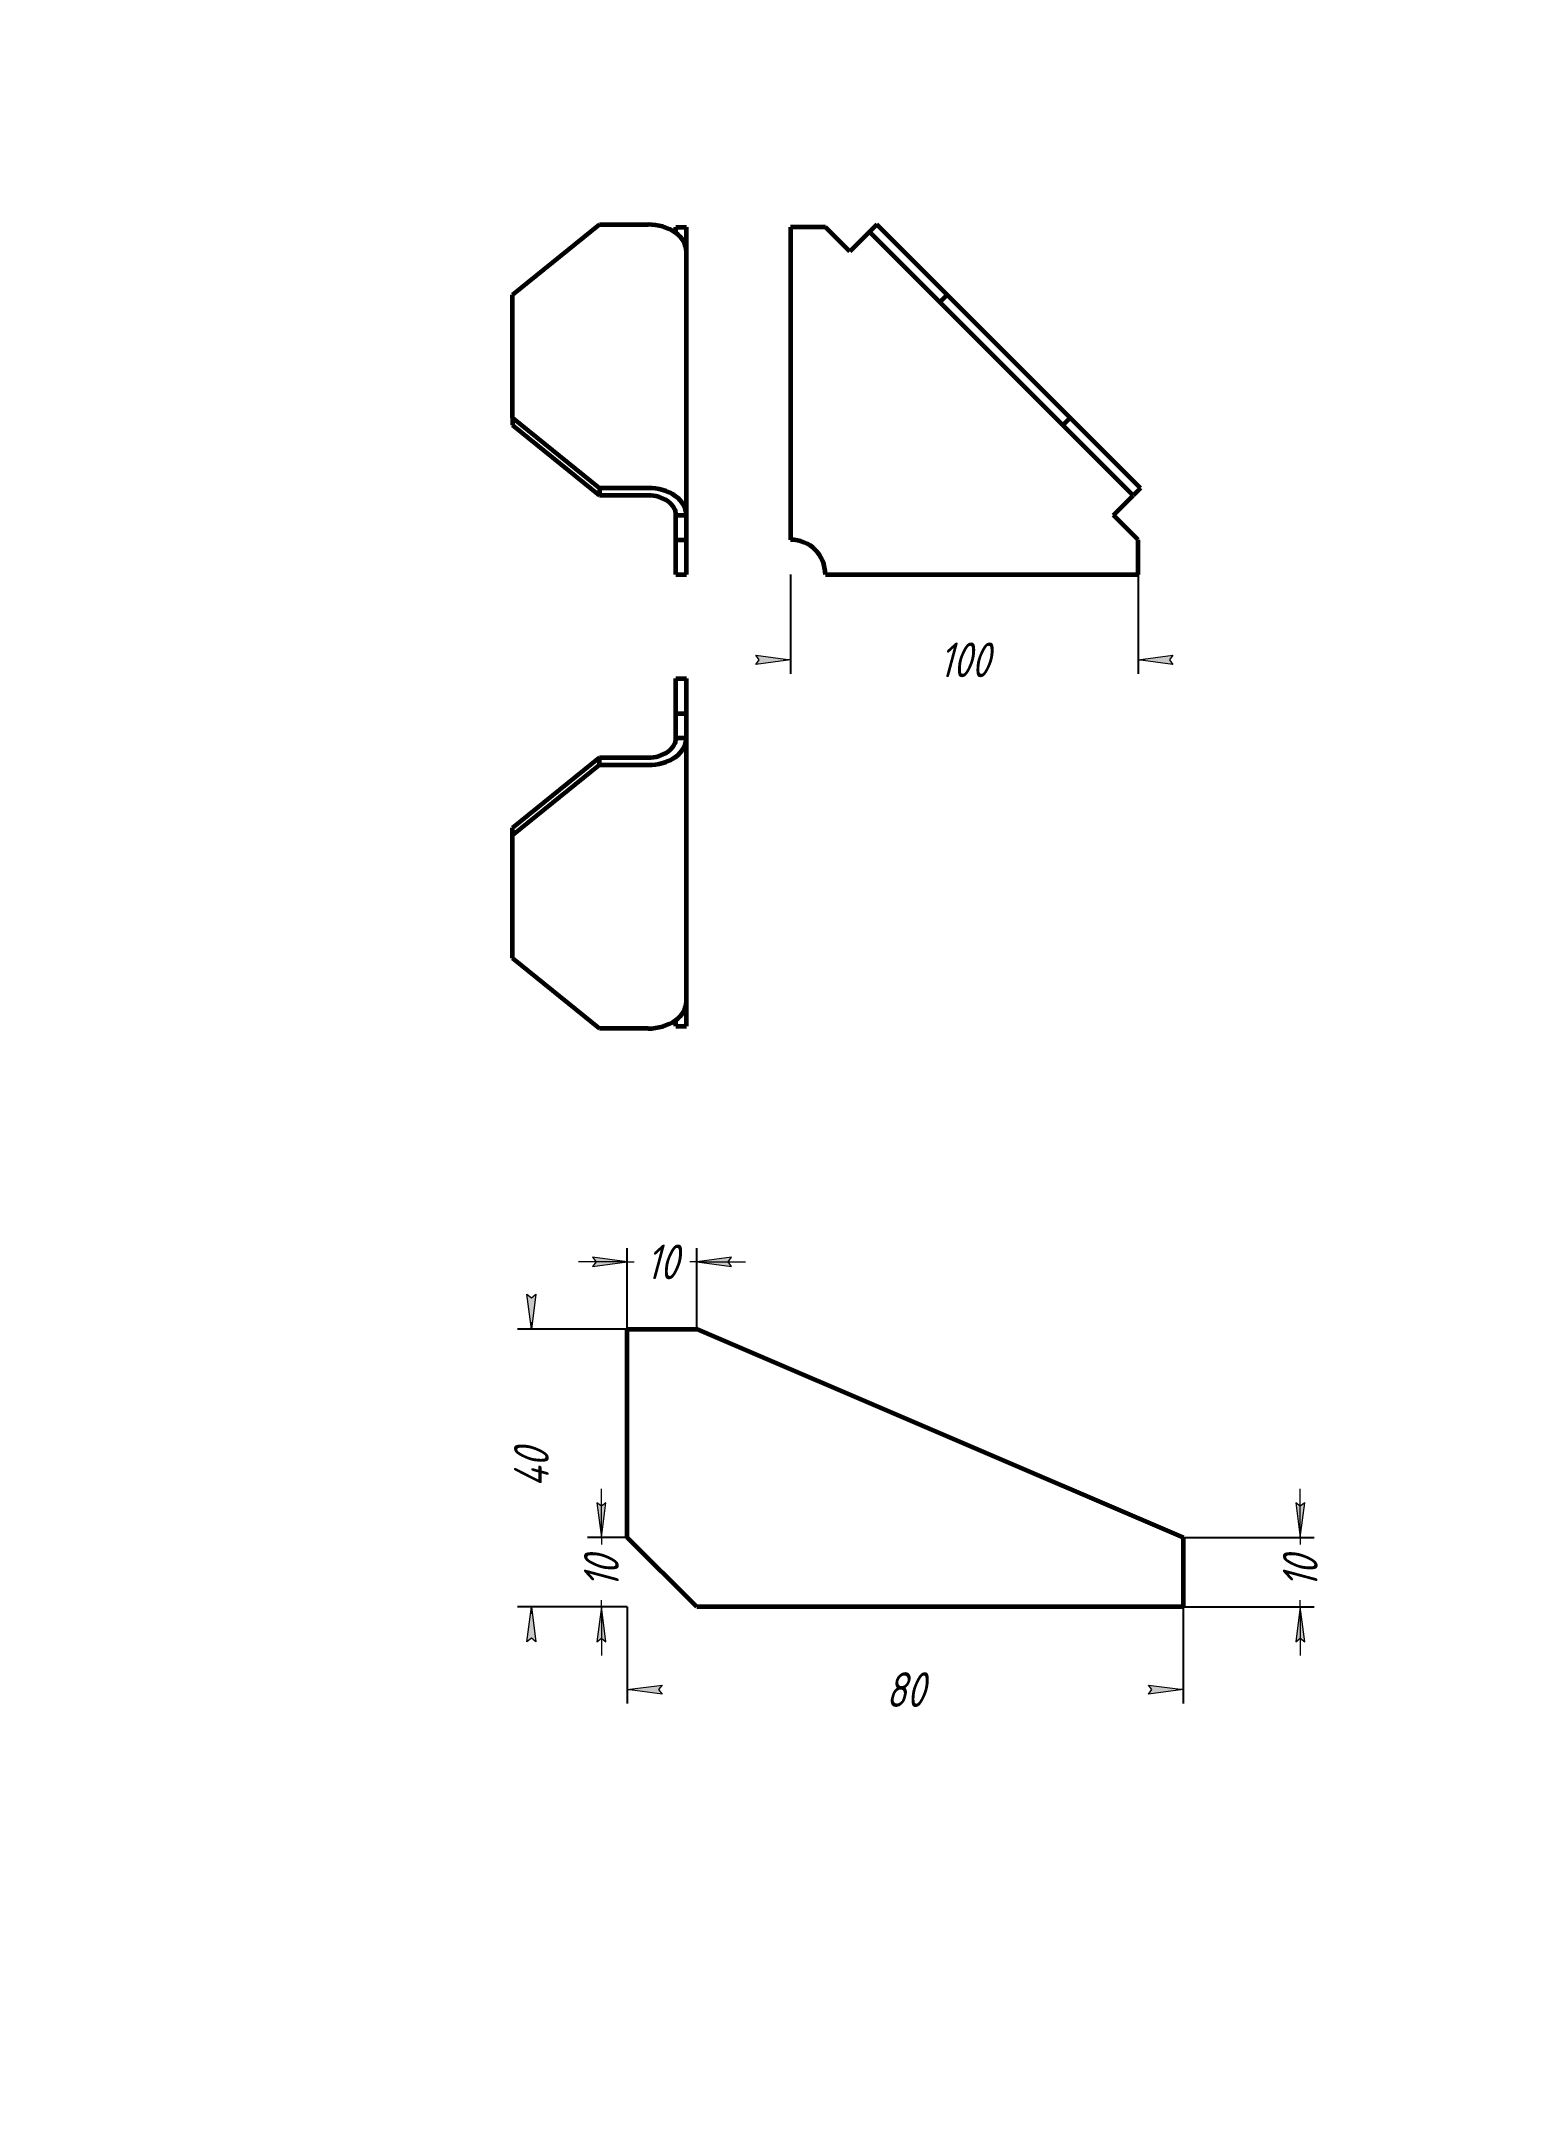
# Model space of a CAD drawing. Header units: millimetres. Extents: x 0 to 3150, y -266 to 488.
# Drawn here: x 1470 to 1680, y 0 to 297 of the extents above; entities that cross this region are included whole.
import ezdxf

# ---------------------------------------------------------------- set-up
doc = ezdxf.new("R2010")
doc.units = ezdxf.units.MM
doc.linetypes.add('K5LT_BASIC', pattern=[0])
doc.linetypes.add('K5LT_THIN', pattern=[0])
doc.layers.add('Системный слой', color=7, linetype='Continuous')
doc.layers.add('Системный слой (1)', color=7, linetype='Continuous', true_color=0x909090)
doc.styles.add('KDIMTEXTSTYLE', font='GOST_AU.SHX', dxfattribs={"width": 0.96, "oblique": 15, "height": 5})
doc.dimstyles.new('KDIMSTYLE (0.50)', dxfattribs={"dimtxt": 5, "dimasz": 1, "dimexe": 2, "dimexo": 0, "dimgap": 1, "dimtad": 1, "dimlfac": 2, "dimtxsty": 'KDIMTEXTSTYLE', "dimsah": 1, "dimcen": 0, "dimdle": 1, "dimadec": 0, "dimazin": 0, "dimtfac": 0.667, "dimtmove": 0, "dimatfit": 3, "dimfxl": 1, "dimtvp": 1, "dimtolj": 1, "dimtzin": 0, "dimarcsym": 0})
doc.dimstyles.new('KDIMSTYLE (1.00)', dxfattribs={"dimtxt": 5, "dimasz": 1, "dimexe": 2, "dimexo": 0, "dimgap": 1, "dimtad": 1, "dimtxsty": 'KDIMTEXTSTYLE', "dimsah": 1, "dimcen": 0, "dimdle": 1, "dimadec": 0, "dimazin": 0, "dimtfac": 0.667, "dimtmove": 0, "dimatfit": 3, "dimfxl": 1, "dimtvp": 1, "dimtolj": 1, "dimtzin": 0, "dimarcsym": 0})

msp = doc.modelspace()

# ---------------------------------------------------------------- blocks, each defined once
blk = doc.blocks.new('KDIMARROW_01')
at = {"layer": 'Системный слой'}
blk.add_hatch(color=0, dxfattribs=at).paths.add_polyline_path([(-5, -0.66), (0, 0), (-5, 0.66), (-4.5, 0)])
at = {"layer": 'Системный слой', "color": 0, "linetype": 'K5LT_THIN', "lineweight": 18}
for p, q in [((-4.5, 0), (-5, 0.66)), ((-5, 0.66), (0, 0)), ((0, 0), (-5, -0.66)), ((-5, -0.66), (-4.5, 0))]:
    blk.add_line(p, q, dxfattribs=at)
at = {"layer": 'Системный слой (1)', "color": 0, "linetype": 'K5LT_THIN', "lineweight": 18}
blk.add_line((0, 0), (-1, 0), dxfattribs=at)
blk = doc.blocks.new('KDIMARROW_02')
at = {"layer": 'Системный слой'}
blk.add_hatch(color=0, dxfattribs=at).paths.add_polyline_path([(4.5, 0), (5, 0.66), (0, 0), (5, -0.66)])
at = {"layer": 'Системный слой', "color": 0, "linetype": 'K5LT_THIN', "lineweight": 18}
for p, q in [((5, 0.66), (0, 0)), ((0, 0), (5, -0.66)), ((0, 0), (7, 0)), ((4.5, 0), (5, 0.66)), ((5, -0.66), (4.5, 0))]:
    blk.add_line(p, q, dxfattribs=at)
at = {"layer": 'Системный слой (1)', "color": 0, "linetype": 'K5LT_THIN', "lineweight": 18}
blk.add_line((0, 0), (-1, 0), dxfattribs=at)

# ---------------------------------------------------------------- dimensions: what is measured, and where the dimension line sits
at = {"layer": 'Системный слой (1)', "color": 7}
for base, p1, p2, location, dimstyle, override in [((1577.8198, 207.9669), (1627.8198, 220.262), (1577.8198, 220.262), (1602.8198, 207.9669), 'KDIMSTYLE (0.50)', {"dimexo": 0, "dimpost": '\\H5.0;\\W0.965;\\Q15;<>', "dimblk1": 'KDIMARROW_01', "dimblk2": 'KDIMARROW_01', "dimse1": 0, "dimse2": 0, "dimclrt": 7, "dimtolj": 1}), ((1564.3198, 121.3089), (1554.3198, 111.6462), (1564.3198, 111.6462), (1559.3198, 121.3089), 'KDIMSTYLE (1.00)', {"dimexo": 0, "dimpost": '\\H5.0;\\W0.965;\\Q15;<>', "dimblk1": 'KDIMARROW_02', "dimblk2": 'KDIMARROW_02', "dimse1": 0, "dimse2": 0, "dimclrt": 7, "dimtolj": 1}), ((1634.3198, 59.747), (1554.3198, 71.6462), (1634.3198, 71.6462), (1594.3198, 59.747), 'KDIMSTYLE (1.00)', {"dimexo": 0, "dimpost": '\\H5.0;\\W0.965;\\Q15;<>', "dimblk1": 'KDIMARROW_01', "dimblk2": 'KDIMARROW_01', "dimse1": 0, "dimse2": 0, "dimclrt": 7, "dimtolj": 1})]:
    msp.add_linear_dim(base=base, p1=p1, p2=p2, location=location, dimstyle=dimstyle, override=override, dxfattribs=at).render()
for base, p1, p2, location, override in [((1540.5213, 71.6462), (1554.3198, 111.6462), (1554.3198, 71.6462), (1540.5213, 91.6462), {"dimexo": 0, "dimpost": '\\H5.0;\\W0.965;\\Q15;<>', "dimblk1": 'KDIMARROW_01', "dimblk2": 'KDIMARROW_01', "dimse1": 0, "dimse2": 0, "dimclrt": 7, "dimtolj": 1}), ((1550.5943, 81.6462), (1554.3198, 71.6462), (1554.3198, 81.6462), (1550.5943, 76.6462), {"dimexo": 0, "dimpost": '\\H5.0;\\W0.965;\\Q15;<>', "dimblk1": 'KDIMARROW_02', "dimblk2": 'KDIMARROW_02', "dimse1": 0, "dimse2": 0, "dimclrt": 7, "dimtolj": 1}), ((1651.1554, 81.6462), (1634.3198, 71.6462), (1634.3198, 81.6462), (1651.1554, 76.6462), {"dimexo": 0, "dimpost": '\\H5.0;\\W0.965;\\Q15;<>', "dimblk1": 'KDIMARROW_02', "dimblk2": 'KDIMARROW_02', "dimse1": 0, "dimse2": 0, "dimclrt": 7, "dimtolj": 1})]:
    msp.add_linear_dim(base=base, p1=p1, p2=p2, angle=90, location=location, dimstyle='KDIMSTYLE (1.00)', override=override, dxfattribs=at).render()

# ---------------------------------------------------------------- linework, layer by layer
at = {"layer": 'Системный слой (1)', "color": 5, "linetype": 'K5LT_BASIC', "lineweight": 60, "true_color": 0x0000ff}
for p, q in [((1537.8198, 260.4899), (1550.3198, 270.6155)), ((1550.3198, 270.6155), (1557.3198, 270.6155)), ((1590.2444, 270.6155), (1589.1837, 269.5549)), ((1600.37, 260.4899), (1590.2444, 270.6155)), ((1561.3198, 270.262), (1562.8198, 270.262)), ((1561.3198, 269.3957), (1561.3198, 270.262)), ((1562.8198, 266.7264), (1562.8198, 270.262)), ((1577.8198, 270.262), (1577.8198, 225.262)), ((1582.8198, 270.262), (1577.8198, 270.262)), ((1586.3553, 266.7264), (1582.8198, 270.262)), ((1589.1837, 269.5549), (1586.3553, 266.7264)), ((1599.3094, 259.4292), (1589.1837, 269.5549)), ((1562.8198, 228.7975), (1562.8198, 266.7264)), ((1537.8198, 242.8122), (1537.8198, 260.4899)), ((1600.37, 260.4899), (1599.3094, 259.4292)), ((1616.987, 241.7516), (1599.3094, 259.4292)), ((1618.0477, 242.8122), (1600.37, 260.4899)), ((1537.8198, 242.8122), (1537.8198, 241.7516)), ((1550.3198, 232.6866), (1537.8198, 242.8122)), ((1550.3198, 231.6259), (1537.8198, 241.7516)), ((1618.0477, 242.8122), (1616.987, 241.7516)), ((1627.1127, 231.6259), (1616.987, 241.7516)), ((1628.1733, 232.6866), (1618.0477, 242.8122)), ((1557.3198, 232.6866), (1550.3198, 232.6866)), ((1550.3198, 232.6866), (1550.3198, 231.6259)), ((1628.1733, 232.6866), (1627.1127, 231.6259)), ((1557.3198, 231.6259), (1550.3198, 231.6259)), ((1561.3198, 225.262), (1561.3198, 228.7975)), ((1561.3198, 228.7975), (1562.8198, 228.7975)), ((1562.8198, 225.262), (1562.8198, 228.7975)), ((1624.2842, 228.7975), (1627.1127, 231.6259)), ((1627.8198, 225.262), (1624.2842, 228.7975)), ((1561.3198, 225.262), (1562.8198, 225.262)), ((1561.3198, 220.262), (1561.3198, 225.262)), ((1562.8198, 220.262), (1562.8198, 225.262)), ((1627.8198, 220.262), (1627.8198, 225.262)), ((1561.3198, 220.262), (1562.8198, 220.262)), ((1582.8198, 220.262), (1627.8198, 220.262)), ((1561.3198, 205.262), (1562.8198, 205.262)), ((1561.3198, 200.262), (1561.3198, 205.262)), ((1562.8198, 200.262), (1562.8198, 205.262)), ((1561.3198, 200.262), (1562.8198, 200.262)), ((1561.3198, 196.7264), (1561.3198, 200.262)), ((1562.8198, 196.7264), (1562.8198, 200.262)), ((1561.3198, 196.7264), (1562.8198, 196.7264)), ((1562.8198, 158.7975), (1562.8198, 196.7264)), ((1537.8198, 183.7724), (1550.3198, 193.898)), ((1550.3198, 192.8374), (1550.3198, 193.898)), ((1550.3198, 193.898), (1557.3198, 193.898)), ((1537.8198, 182.7117), (1550.3198, 192.8374)), ((1550.3198, 192.8374), (1557.3198, 192.8374)), ((1537.8198, 182.7117), (1537.8198, 183.7724)), ((1537.8198, 165.0341), (1537.8198, 182.7117)), ((1550.3198, 154.9084), (1537.8198, 165.0341)), ((1562.8198, 155.262), (1562.8198, 158.7975)), ((1557.3198, 154.9084), (1550.3198, 154.9084)), ((1561.3198, 155.262), (1561.3198, 156.1282)), ((1561.3198, 155.262), (1562.8198, 155.262)), ((1554.3198, 81.6462), (1554.3198, 111.6462)), ((1554.3198, 111.6462), (1564.3198, 111.6462)), ((1564.3198, 111.6462), (1634.3198, 81.6462)), ((1564.3198, 71.6462), (1554.3198, 81.6462)), ((1634.3198, 81.6462), (1634.3198, 71.6462)), ((1634.3198, 71.6462), (1564.3198, 71.6462))]:
    msp.add_line(p, q, dxfattribs=at)
msp.add_arc((1577.8198, 220.262), 5, 0, 90, dxfattribs=at)
for centre, major_axis, start_param, end_param in [((1557.3198, 266.7264), (5.5, 0), 0, 1.57079633), ((1557.3198, 228.7975), (-5.5, 0), 3.14159265, 4.71238898), ((1557.3198, 228.7975), (4, 0), 0, 1.57079633), ((1557.3198, 196.7264), (5.5, 0), 4.71238898, 6.28318531), ((1557.3198, 196.7264), (4, 0), 4.71238898, 6.28318531), ((1557.3198, 158.7975), (5.5, 0), 4.71238898, 6.28318531)]:
    msp.add_ellipse(centre, major_axis=major_axis, ratio=0.70710678, start_param=start_param, end_param=end_param, dxfattribs=at)

msp.set_redraw_order([(e.dxf.handle, doc.entitydb.next_handle()) for e in msp.query("TEXT MTEXT ATTDEF DIMENSION ARC_DIMENSION")])  # texts and dimensions are drawn at this point

doc.saveas('drawing.dxf')
